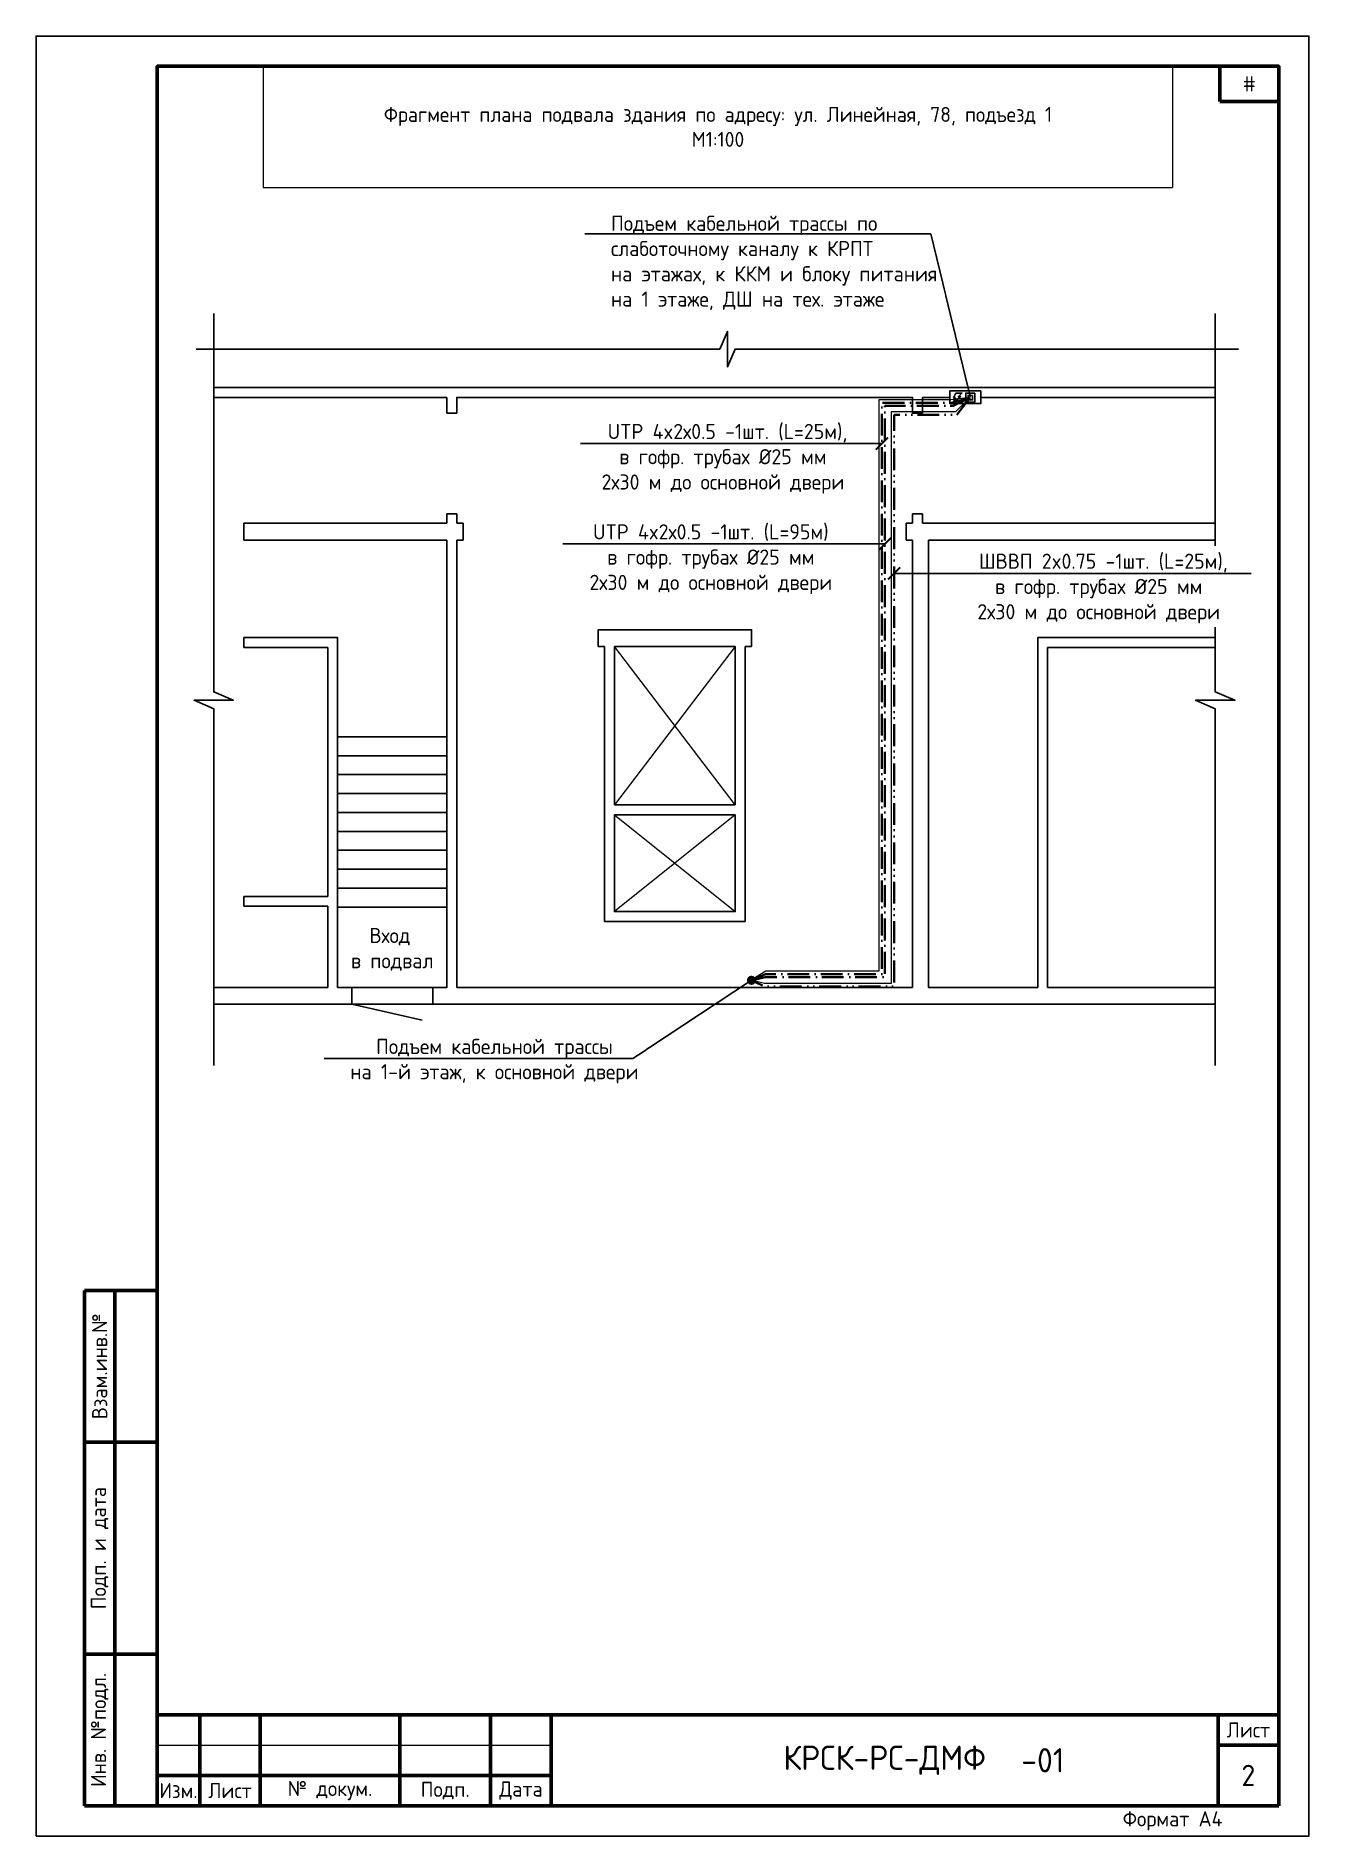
# Model space of a CAD drawing. Header units: millimetres. Extents: x -1818 to 2939, y -1518 to 186.
# Drawn here: x 629.3 to 839.3, y -813.9 to -516.9 of the extents above; entities that cross this region are included whole.
import ezdxf
from ezdxf import colors
from ezdxf.entities.mleader import LeaderData, LeaderLine
from ezdxf.math import Vec2, Vec3

# ---------------------------------------------------------------- set-up
doc = ezdxf.new("R2010")
doc.units = ezdxf.units.MM
for name, pattern in [('ACAD_ISO10W100', [18, 12, -3, 0, -3]), ('ACAD_ISO12W100', [21, 12, -3, 0, -3, 0, -3]), ('DASHED', [7, 5, -2, 0])]:
    doc.linetypes.add(name, pattern=pattern)
for name, color, linetype, lineweight in [('(034) Оформление_0', 7, 'Continuous', 9), ('ВОЛС проектир.', 5, 'DASHED', 50), ('Домофония схемы', 7, 'Continuous', 40)]:
    doc.layers.add(name, color=color, linetype=linetype, lineweight=lineweight)
for name, color, linetype in [('_', 7, 'Continuous'), ('ВДРС', 7, 'Continuous'), ('Выноски и подписи', 7, 'Continuous'), ('Планы', 7, 'Continuous')]:
    doc.layers.add(name, color=color, linetype=linetype)
doc.layers.add('ВЭ', color=7, linetype='Continuous', plot=False)
doc.styles.get("Standard").update_dxf_attribs({"font": 'GOST Common.ttf'})
doc.linetypes.add('Гофра Металлорукав ПНД-труба', pattern='A,0.25,-0.1,[133,ltypeshp.shx,S=0.1,R=0,X=-0.1,Y=0],-0.1,1', length=1.45)

msp = doc.modelspace()

# ---------------------------------------------------------------- texts
at = {"layer": '(034) Оформление_0'}
for s, insert, char_height, width, attachment_point in [('\\pi3.43577;Вход \\P\\pi0.38274;в подвал', (680.85, -664.07), 2.5, 13.6215, 1), ('-01', (791.81, -801.41), 4, 42.636, 4), ('2', (829.28, -803.91), 3.5, 10, 5)]:
    msp.add_mtext(s, dxfattribs=dict(at, insert=insert, char_height=char_height, width=width, attachment_point=attachment_point))

# ---------------------------------------------------------------- blocks, each defined once
blk = doc.blocks.new('*T308')
at = {"layer": '(034) Оформление_0', "lineweight": 60, "transparency": 16777216}
for p, q in [((0, 0), (185, 0)), ((0, 0), (0, -15)), ((7, 0), (7, -15)), ((17, 0), (17, -15)), ((40, 0), (40, -15)), ((55, 0), (55, -15)), ((65, 0), (65, -15)), ((175, 0), (175, -15)), ((185, 0), (185, -15)), ((175, -5), (185, -5)), ((0, -10), (65, -10)), ((0, -15), (185, -15))]:
    blk.add_line(p, q, dxfattribs=at)
at = {"layer": '(034) Оформление_0', "transparency": 16777216}
blk.add_line((0, -5), (65, -5), dxfattribs=at)
at = {"layer": '(034) Оформление_0', "color": 0, "lineweight": 60, "transparency": 16777216, "attachment_point": 5}
for s, insert, char_height, width in [('Лист', (180, -2.5), 2.5, 10), ('{\\fGOST Common|b0|i0|c0;КРСК-РС-ДМФ', (120, -7.5), 4, 110), ('Изм.', (3.5, -12.5), 2.5, 7), ('Лист', (12, -12.5), 2.5, 10), ('№ докум.', (28.5, -12.5), 2.5, 21), ('Подп.', (47.5, -12.5), 2.5, 15), ('Дата', (60, -12.5), 2.5, 10)]:
    blk.add_mtext(s, dxfattribs=dict(at, insert=insert, char_height=char_height, width=width))
blk = doc.blocks.new('*U307')
blk.add_blockref('*T308', (-185, 15))
blk = doc.blocks.new('*T399')
at = {"layer": '(034) Оформление_0', "color": 0, "lineweight": 60, "transparency": 16777216}
for p, q in [((0, 0), (0, 85)), ((0, 85), (12, 85)), ((5, 0), (5, 85)), ((12, 0), (12, 85)), ((0, 60), (12, 60)), ((0, 25), (12, 25)), ((0, 0), (12, 0))]:
    blk.add_line(p, q, dxfattribs=at)
at = {"layer": '(034) Оформление_0', "color": 0, "transparency": 16777216, "char_height": 2.5, "attachment_point": 5, "rotation": 90}
for s, insert, width in [('{\\C256;Взам.инв.№\\P}', (2.5, 72.5), 25), ('{\\C256;Подп. и дата\\P}', (2.5, 42.5), 35), ('{\\C256;Инв. №подл.\\P}', (2.5, 12.5), 25)]:
    blk.add_mtext(s, dxfattribs=dict(at, insert=insert, width=width))
blk = doc.blocks.new('*T471')
at = {"lineweight": 60, "transparency": 16777216}
for p, q in [((0, 0), (9.69, 0)), ((0, 0), (0, -5.814)), ((9.69, 0), (9.69, -5.814)), ((0, -5.814), (9.69, -5.814))]:
    blk.add_line(p, q, dxfattribs=at)
at = {"color": 0, "transparency": 16777216, "insert": (4.845, -2.907), "char_height": 2.5, "width": 9.69, "attachment_point": 5}
blk.add_mtext('#', dxfattribs=at)
blk = doc.blocks.new('*U470')
blk.add_blockref('*T471', (-9.69, 0))
blk = doc.blocks.new('*U398')
at = {"layer": '(034) Оформление_0'}
blk.add_lwpolyline([(210, 297), (0, 297), (0, 0), (210, 0)], close=True, dxfattribs=at)
at = {"layer": '(034) Оформление_0', "lineweight": 60}
blk.add_lwpolyline([(205, 5), (205, 292), (20, 292), (20, 5)], close=True, dxfattribs=at)
for name, p in [('*U470', (205, 292)), ('*T399', (8, 5)), ('*U307', (205, 5))]:
    blk.add_blockref(name, p)
at = {"insert": (187.5, 2.5), "char_height": 2.5, "width": 35, "attachment_point": 5}
blk.add_mtext('Формат А4', dxfattribs=at)
blk = doc.blocks.new('*T345')
at = {"layer": 'Defpoints', "color": 8, "linetype": 'ByBlock', "lineweight": 0, "transparency": 16777216}
for p, q in [((0, 0), (150, 0)), ((0, 0), (0, -20)), ((150, 0), (150, -20)), ((0, -20), (150, -20))]:
    blk.add_line(p, q, dxfattribs=at)
at = {"color": 0, "transparency": 16777216, "insert": (75, -10), "char_height": 2.4694, "width": 150, "attachment_point": 5}
blk.add_mtext('{\\fGOST Common|b0|i0|c0;Фрагмент плана подвала здания по адресу: ул. Линейная, 78, подъезд 1^JМ1:100', dxfattribs=at)
blk = doc.blocks.new('План_силовой.канал')
blk.add_lwpolyline([(-3.92, 1.24), (-2.29, 1.24), (-3.24, 0.27), (-2.62, 0.27), (-4.73, -1.5), (-4.04, -0.08), (-4.56, -0.08), (-3.92, 1.24)])
at = {"layer": 'ВДРС'}
for points in [[(1.22, 1.22), (-1.23, 1.22), (-1.23, -1.23), (1.22, -1.23)], [(0.61, 0.61), (-0.61, 0.61), (-0.61, -0.61), (0.61, -0.61)]]:
    blk.add_lwpolyline(points, close=True, dxfattribs=at)
blk = doc.blocks.new('_ArchTick')
at = {"color": 0, "const_width": 0.15}
blk.add_lwpolyline([(-0.5, -0.5), (0.5, 0.5)], dxfattribs=at)

# ---------------------------------------------------------------- linework, layer by layer
at = {"layer": '_', "linetype": 'Continuous', "ltscale": 5}
msp.add_lwpolyline([(694.73, -676.64), (694.73, -673.88), (681.37, -673.88), (681.37, -676.64), (692.96, -679.29)], dxfattribs=at)
at = {"layer": 'ВОЛС проектир.', "color": 7, "linetype": 'Гофра Металлорукав ПНД-труба', "lineweight": 20, "ltscale": 5, "flags": 128}
for points in [[(783.41, -576.58), (780.97, -578.92), (770.33, -578.92), (770.33, -673.22), (770.33, -673.22), (749.47, -673.22), (747.28, -672.72)], [(783.41, -576.58), (780.17, -576.92), (768.33, -576.92), (768.33, -671.22), (749.7, -671.22), (747.28, -672.72)]]:
    msp.add_lwpolyline(points, dxfattribs=at)
at = {"layer": 'Домофония схемы', "color": 6, "linetype": 'ACAD_ISO12W100', "ltscale": 0.3, "flags": 128}
msp.add_lwpolyline([(783.41, -576.58), (781.17, -579.42), (770.83, -579.42), (770.83, -673.72), (749.41, -673.72), (747.28, -672.72)], dxfattribs=at)
at = {"layer": 'Домофония схемы', "color": 3, "linetype": 'ACAD_ISO10W100', "ltscale": 0.3, "flags": 128}
for points in [[(783.41, -576.58), (780.57, -577.92), (769.33, -577.92), (769.33, -672.22), (749.58, -672.22), (747.28, -672.72)], [(783.41, -576.58), (780.37, -577.42), (768.83, -577.42), (768.83, -671.72), (749.64, -671.72), (747.28, -672.72)]]:
    msp.add_lwpolyline(points, dxfattribs=at)
at = {"layer": 'Планы', "linetype": 'Continuous', "ltscale": 5}
for p, q in [((697.07, -576.53), (697.07, -577.58)), ((697.07, -577.58), (697.07, -579.14)), ((698.7, -579.14), (697.07, -579.14)), ((773.89, -579.14), (775.51, -579.14)), ((697.07, -595.74), (697.07, -597.3)), ((697.07, -595.74), (698.7, -595.74)), ((698.7, -597.3), (698.7, -595.74)), ((773.89, -597.3), (773.89, -595.74)), ((773.89, -595.74), (775.51, -595.74)), ((775.51, -597.3), (775.51, -595.74)), ((663.57, -597.3), (663.57, -600.07)), ((699.75, -597.3), (699.75, -600.07)), ((772.84, -597.3), (772.84, -600.07)), ((663.57, -600.07), (697.07, -600.07)), ((823.82, -600.07), (776.49, -600.07)), ((663.57, -616.18), (663.57, -617.8)), ((663.57, -658.88), (663.57, -660.5)), ((677.4, -660.5), (677.4, -673.88)), ((677.4, -673.88), (658.6, -673.88)), ((796.16, -673.88), (823.82, -673.88)), ((681.37, -676.64), (658.6, -676.64))]:
    msp.add_line(p, q, dxfattribs=at)
for points in [[(658.6, -686.8), (658.6, -627.91), (655.36, -626.52), (658.6, -626.52), (661.83, -626.52), (658.6, -625.13), (658.6, -562.69)], [(823.82, -686.8), (823.82, -627.91), (820.58, -626.52), (823.82, -626.52), (827.05, -626.52), (823.82, -625.13), (823.82, -562.69)], [(658.6, -574.9), (823.82, -574.9)], [(697.07, -576.53), (658.6, -576.53)], [(697.07, -576.53), (697.07, -576.53)], [(698.7, -579.14), (698.7, -576.53), (773.89, -576.53), (773.89, -579.14)], [(775.51, -576.53), (775.51, -579.14)], [(775.51, -576.53), (780.02, -576.53)], [(785.13, -576.53), (823.82, -576.53)], [(663.57, -597.3), (697.07, -597.3)], [(698.7, -597.3), (699.75, -597.3)], [(772.84, -597.3), (773.89, -597.3)], [(823.82, -597.3), (775.51, -597.3)], [(663.57, -616.18), (677.4, -616.18), (679.02, -616.18), (679.02, -673.88), (697.07, -673.88), (697.07, -600.07)], [(698.7, -600.07), (699.75, -600.07)], [(698.7, -600.07), (698.7, -673.88)], [(772.84, -600.07), (773.89, -600.07)], [(773.89, -600.07), (773.89, -673.88)], [(823.82, -616.18), (796.16, -616.18), (794.54, -616.18), (794.54, -673.88), (776.49, -673.88), (776.49, -600.07)], [(723.07, -617.65), (722.02, -617.65), (722.02, -614.88), (747.32, -614.88), (747.32, -617.65)], [(723.07, -617.65), (723.07, -662.99)], [(724.7, -617.65), (724.7, -643.78)], [(724.7, -643.78), (724.7, -617.65), (744.64, -617.65), (744.64, -643.78)], [(744.64, -617.65), (744.64, -643.78)], [(746.26, -617.65), (747.32, -617.65)], [(746.26, -617.65), (746.26, -662.99)], [(663.57, -617.8), (677.4, -617.8)], [(677.4, -617.8), (677.4, -658.88)], [(796.16, -617.8), (796.16, -673.88)], [(823.82, -617.8), (796.16, -617.8)], [(697.07, -632.54), (679.02, -632.54)], [(697.07, -635.66), (679.02, -635.66)], [(697.07, -638.78), (679.02, -638.78)], [(697.07, -641.9), (679.02, -641.9)], [(724.7, -643.78), (744.64, -643.78)], [(697.07, -645.03), (679.02, -645.03)], [(744.64, -645.41), (744.64, -661.37), (724.7, -661.37), (724.7, -645.41)], [(724.7, -645.41), (744.64, -645.41)], [(744.64, -645.41), (744.64, -661.37)], [(697.07, -648.15), (679.02, -648.15)], [(697.07, -651.27), (679.02, -651.27)], [(697.07, -654.39), (679.02, -654.39)], [(663.57, -658.88), (677.4, -658.88)], [(697.07, -657.52), (679.02, -657.52)], [(677.4, -660.5), (677.4, -660.5), (663.57, -660.5)], [(697.07, -660.64), (679.02, -660.64)], [(723.07, -662.99), (746.26, -662.99)], [(698.7, -673.88), (773.89, -673.88)], [(823.82, -676.64), (681.37, -676.64), (681.37, -676.64)]]:
    msp.add_lwpolyline(points, dxfattribs=at)
at = {"layer": 'Планы', "linetype": 'Continuous', "lineweight": 0, "ltscale": 5}
for points in [[(744.64, -617.65), (724.7, -643.78)], [(744.64, -643.78), (724.7, -617.65)], [(744.64, -645.41), (724.7, -661.37)], [(724.7, -645.41), (744.64, -661.37)]]:
    msp.add_lwpolyline(points, dxfattribs=at)

# ---------------------------------------------------------------- block references
msp.add_blockref('*T345', (666.78, -521.91))

msp.set_redraw_order([(e.dxf.handle, doc.entitydb.next_handle()) for e in msp.query("TEXT MTEXT ATTDEF DIMENSION ARC_DIMENSION")])  # texts and dimensions are drawn at this point

# ---------------------------------------------------------------- next in the draw order: leaders
at = {"layer": '(034) Оформление_0', "linetype": 'Continuous', "ltscale": 5}
ml = msp.add_multileader_mtext('Standard', dxfattribs=at)
ml.set_content('Подъем кабельной трассы по \\Pслаботочному каналу к КРПТ\\Pна этажах, к ККМ и блоку питания\\Pна 1 этаже, ДШ на тех. этаже', color=256)
ml.set_leader_properties()
ml.build(insert=Vec2(0, 0))
ml.multileader.update_dxf_attribs({"text_left_attachment_type": 6, "text_right_attachment_type": 6, "dogleg_length": 0, "arrow_head_size": 0.18})
ctx = ml.context
ctx.base_point, ctx.char_height, ctx.arrow_head_size, ctx.landing_gap_size, ctx.plane_origin = Vec3(724.13, -549.56), 2.5, 0.18, 0, Vec3(796.03, -537.49)
ctx.left_attachment, ctx.right_attachment = 6, 6
notes = []
notes.append((ctx, [(1, (1, 1, 0), (776.89, -549.56), (-1, 0), 0, [(0, [(783.41, -576.58)], 0, [])])]))
ctx.mtext.insert, ctx.mtext.flow_direction = Vec3(724.13, -546.56), 5
ctx.mtext.has_bg_fill, ctx.mtext.bg_color, ctx.mtext.bg_scale_factor, ctx.mtext.bg_transparency, ctx.mtext.use_window_bg_color = 1, -1027028792, 1.5, 0, 1
ml = msp.add_multileader_mtext('Standard', dxfattribs=at)
ml.set_content('Подъем кабельной трассы\\Pна 1-й этаж, к основной двери', color=256)
ml.set_leader_properties()
ml.build(insert=Vec2(0, 0))
ml.multileader.update_dxf_attribs({"text_left_attachment_type": 6, "text_right_attachment_type": 6, "dogleg_length": 0, "arrow_head_size": 0.18})
ctx = ml.context
ctx.base_point, ctx.char_height, ctx.arrow_head_size, ctx.landing_gap_size, ctx.plane_origin = Vec3(682.07, -685.63), 2.5, 0.18, 0, Vec3(751.18, -667.65)
ctx.left_attachment, ctx.right_attachment, ctx.text_align_type = 6, 6, 1
notes.append((ctx, [(1, (1, 1, 0), (727.73, -685.63), (-1, 0), 0, [(0, [(747.28, -672.72)], 0, [])])]))
ctx.mtext.insert, ctx.mtext.alignment, ctx.mtext.flow_direction = Vec3(704.9, -682.38), 2, 5
ctx.mtext.has_bg_fill, ctx.mtext.bg_color, ctx.mtext.bg_scale_factor, ctx.mtext.bg_transparency, ctx.mtext.use_window_bg_color = 1, -1027028792, 1.5, 0, 1
for ctx, leaders in notes:
    for number, flags, end, landing, length, lines in leaders:
        leader = LeaderData()
        leader.index, (leader.has_last_leader_line, leader.has_dogleg_vector, leader.attachment_direction) = number, flags
        leader.last_leader_point, leader.dogleg_vector, leader.dogleg_length = Vec3(end), Vec3(landing), length
        for number, points, colour, breaks in lines:
            line = LeaderLine()
            line.index, line.vertices, line.color, line.breaks = number, Vec3.list(points), colors.encode_raw_color(colour), breaks
            leader.lines.append(line)
        ctx.leaders.append(leader)

# ---------------------------------------------------------------- next in the draw order: hatches: boundary and pattern name
at = {"layer": 'Планы'}
h = msp.add_hatch(color=256, dxfattribs=at)
h.dxf.hatch_style = 1
edge = h.paths.add_edge_path()
edge.add_arc((747.31, -672.72), 0.762, -19.2004, 340.7996)

# ---------------------------------------------------------------- next in the draw order: linework, layer by layer
at = {"layer": 'ВЭ'}
msp.add_lwpolyline([(629.28, -813.91), (839.28, -813.91), (839.28, -516.91), (629.28, -516.91)], close=True, dxfattribs=at)
at = {"layer": 'Планы'}
msp.add_lwpolyline([(827.67, -568.57), (744.59, -568.57), (743.33, -571.5), (743.33, -568.57), (743.33, -565.64), (742.08, -568.57), (655.72, -568.57)], dxfattribs=at)
at = {"layer": 'Планы', "ltscale": 0.3}
msp.add_lwpolyline([(780.02, -577.57), (785.13, -577.57), (785.13, -575.48), (780.02, -575.48)], close=True, dxfattribs=at)

# ---------------------------------------------------------------- next in the draw order: block references
msp.add_blockref('*U398', (629.28, -813.91))
at = {"layer": 'Планы', "xscale": 0.6083677860268419, "yscale": 0.6083677860268419, "zscale": 0.6083677860268419}
msp.add_blockref('План_силовой.канал', (783.41, -576.58), dxfattribs=at)

# ---------------------------------------------------------------- next in the draw order: leaders
at = {"layer": 'Выноски и подписи', "linetype": 'Continuous', "ltscale": 5}
ml = msp.add_multileader_mtext('Standard', dxfattribs=at)
ml.set_content(' ШВВП 2x0.75 -1шт. (L=25м),\\Pв гофр. трубах {\\fGOST Common|b0|i0|c0|p34;%%C}25 мм \\P2х30 м до основной двери', color=256)
ml.set_leader_properties()
ml.set_arrow_properties(name='ARCHTICK')
ml.build(insert=Vec2(0, 0))
ml.multileader.update_dxf_attribs({"text_left_attachment_type": 6, "text_right_attachment_type": 6, "dogleg_length": 0, "arrow_head_size": 2})
ctx = ml.context
ctx.base_point, ctx.char_height, ctx.arrow_head_size, ctx.landing_gap_size, ctx.plane_origin = Vec3(783.94, -605.57), 2.5, 2, 0, Vec3(829.09, -606.42)
ctx.left_attachment, ctx.right_attachment, ctx.text_align_type = 6, 6, 1
notes = []
notes.append((ctx, [(1, (1, 1, 0), (783.94, -605.57), (1, 0), 0, [(0, [(770.83, -605.57)], 0, [])])]))
ctx.mtext.insert, ctx.mtext.alignment, ctx.mtext.flow_direction = Vec3(804.59, -602.32), 2, 5
ctx.mtext.has_bg_fill, ctx.mtext.bg_color, ctx.mtext.bg_scale_factor, ctx.mtext.bg_transparency, ctx.mtext.use_window_bg_color = 1, -1027028792, 1.5, 0, 1
for ctx, leaders in notes:
    for number, flags, end, landing, length, lines in leaders:
        leader = LeaderData()
        leader.index, (leader.has_last_leader_line, leader.has_dogleg_vector, leader.attachment_direction) = number, flags
        leader.last_leader_point, leader.dogleg_vector, leader.dogleg_length = Vec3(end), Vec3(landing), length
        for number, points, colour, breaks in lines:
            line = LeaderLine()
            line.index, line.vertices, line.color, line.breaks = number, Vec3.list(points), colors.encode_raw_color(colour), breaks
            leader.lines.append(line)
        ctx.leaders.append(leader)

# ---------------------------------------------------------------- next in the draw order: leaders
ml = msp.add_multileader_mtext('Standard', dxfattribs=at)
ml.set_content(' UTP 4x2х0.5 -1шт. (L=25м),\\Pв гофр. трубах {\\fGOST Common|b0|i0|c0|p34;%%C}25 мм \\P2х30 м до основной двери', color=256)
ml.set_leader_properties()
ml.set_arrow_properties(name='ARCHTICK')
ml.build(insert=Vec2(0, 0))
ml.multileader.update_dxf_attribs({"text_left_attachment_type": 6, "text_right_attachment_type": 6, "dogleg_length": 0, "arrow_head_size": 2})
ctx = ml.context
ctx.base_point, ctx.char_height, ctx.arrow_head_size, ctx.landing_gap_size, ctx.plane_origin = Vec3(722.19, -584.16), 2.5, 2, 0, Vec3(780.17, -583.62)
ctx.left_attachment, ctx.right_attachment, ctx.text_align_type = 6, 6, 1
notes = []
notes.append((ctx, [(0, (1, 1, 0), (762.99, -584.16), (-1, 0), 0, [(0, [(768.83, -584.16)], 0, [])])]))
ctx.mtext.insert, ctx.mtext.alignment, ctx.mtext.flow_direction = Vec3(742.59, -580.91), 2, 5
ctx.mtext.has_bg_fill, ctx.mtext.bg_color, ctx.mtext.bg_scale_factor, ctx.mtext.bg_transparency, ctx.mtext.use_window_bg_color = 1, -1027028792, 1.5, 0, 1
for ctx, leaders in notes:
    for number, flags, end, landing, length, lines in leaders:
        leader = LeaderData()
        leader.index, (leader.has_last_leader_line, leader.has_dogleg_vector, leader.attachment_direction) = number, flags
        leader.last_leader_point, leader.dogleg_vector, leader.dogleg_length = Vec3(end), Vec3(landing), length
        for number, points, colour, breaks in lines:
            line = LeaderLine()
            line.index, line.vertices, line.color, line.breaks = number, Vec3.list(points), colors.encode_raw_color(colour), breaks
            leader.lines.append(line)
        ctx.leaders.append(leader)

# ---------------------------------------------------------------- next in the draw order: leaders
ml = msp.add_multileader_mtext('Standard', dxfattribs=at)
ml.set_content('UTP 4x2х0.5 -1шт. (L=95м)\\Pв гофр. трубах {\\fGOST Common|b0|i0|c0|p34;%%C}25 мм \\P2х30 м до основной двери', color=256)
ml.set_leader_properties()
ml.set_arrow_properties(name='ARCHTICK')
ml.build(insert=Vec2(0, 0))
ml.multileader.update_dxf_attribs({"text_left_attachment_type": 6, "text_right_attachment_type": 6, "dogleg_length": 0, "arrow_head_size": 2})
ctx = ml.context
ctx.base_point, ctx.char_height, ctx.arrow_head_size, ctx.landing_gap_size, ctx.plane_origin = Vec3(721.19, -600.72), 2.5, 2, 0, Vec3(779.17, -600.19)
ctx.left_attachment, ctx.right_attachment, ctx.text_align_type = 6, 6, 1
notes = []
notes.append((ctx, [(0, (1, 1, 0), (760.01, -600.72), (-1, 0), 0, [(0, [(769.33, -600.72)], 0, [])])]))
ctx.mtext.insert, ctx.mtext.alignment, ctx.mtext.flow_direction = Vec3(740.6, -597.47), 2, 5
ctx.mtext.has_bg_fill, ctx.mtext.bg_color, ctx.mtext.bg_scale_factor, ctx.mtext.bg_transparency, ctx.mtext.use_window_bg_color = 1, -1027028792, 1.5, 0, 1
for ctx, leaders in notes:
    for number, flags, end, landing, length, lines in leaders:
        leader = LeaderData()
        leader.index, (leader.has_last_leader_line, leader.has_dogleg_vector, leader.attachment_direction) = number, flags
        leader.last_leader_point, leader.dogleg_vector, leader.dogleg_length = Vec3(end), Vec3(landing), length
        for number, points, colour, breaks in lines:
            line = LeaderLine()
            line.index, line.vertices, line.color, line.breaks = number, Vec3.list(points), colors.encode_raw_color(colour), breaks
            leader.lines.append(line)
        ctx.leaders.append(leader)

doc.saveas('drawing.dxf')
